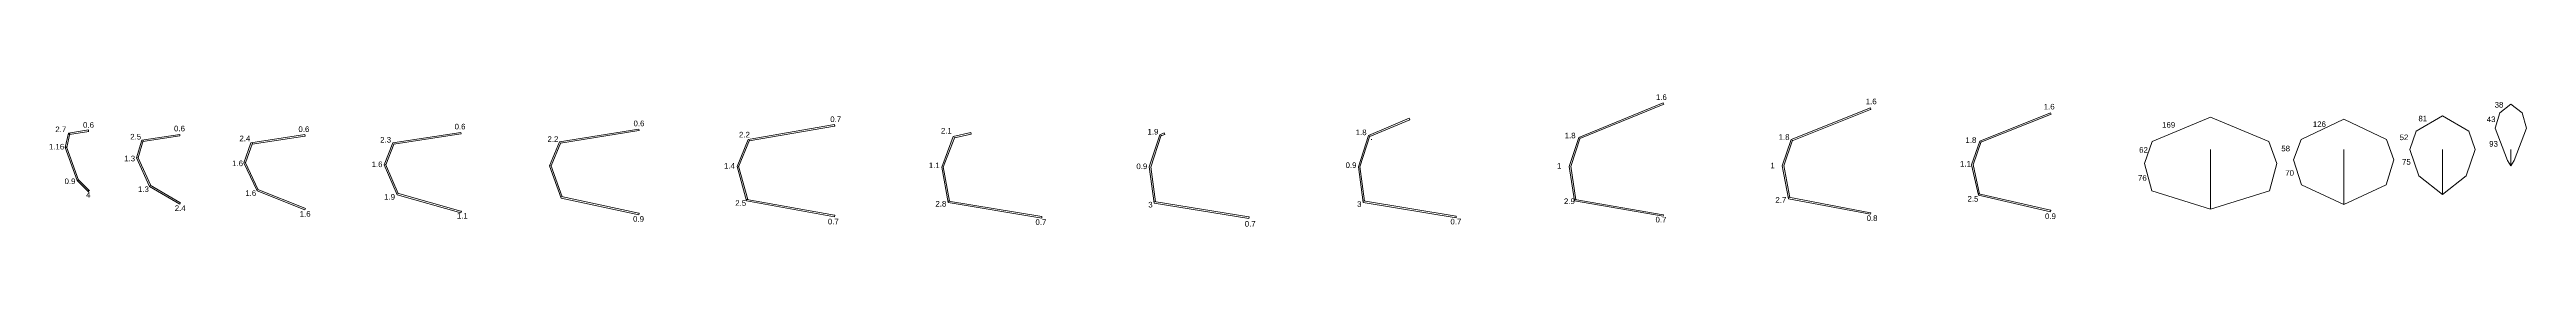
# Model space of a CAD drawing. Header units: millimetres. Extents: x -751 to 39822, y -9875 to 9310.
# Drawn here: x -583 to 6040, y 1121 to 1476 of the extents above; entities that cross this region are included whole.
import ezdxf
from ezdxf.enums import TextEntityAlignment as Align

# ---------------------------------------------------------------- set-up
doc = ezdxf.new("R2010")
doc.units = ezdxf.units.MM
doc.header["$MEASUREMENT"] = 0
doc.header["$PDSIZE"] = -5
doc.layers.get('0').update_dxf_attribs({"lineweight": 0})
doc.layers.add('l', color=3, linetype='Continuous', lineweight=0)
doc.styles.get("Standard").update_dxf_attribs({"font": 'arial.ttf'})

msp = doc.modelspace()

# ---------------------------------------------------------------- linework, layer by layer
for p, q in [((1515.91201, 1395.12287), (1285.0111, 1354.57387)), ((1515.91201, 1391.06166), (1287.86559, 1351.01395)), ((1515.91201, 1395.12287), (1516.60388, 1391.18316)), ((1515.91201, 1391.06166), (1516.60388, 1391.18316)), ((3054.17164, 1408.18524), (2946.90426, 1363.13369)), ((3052.62273, 1411.87318), (3054.17164, 1408.18524)), ((3731.89771, 1449.09013), (3508.9605, 1357.29931)), ((3731.89771, 1453.41591), (3733.42061, 1449.71716)), ((3731.89771, 1449.09013), (3733.42061, 1449.71716)), ((4285.89414, 1435.48602), (4076.9632, 1351.54911)), ((4285.89414, 1439.79674), (4287.38528, 1436.08507)), ((4285.89414, 1435.48602), (4287.38528, 1436.08507)), ((4767.53784, 1422.50786), (4581.51036, 1347.59962)), ((4767.53784, 1426.81998), (4769.03195, 1423.1095)), ((4767.53784, 1422.50786), (4769.03195, 1423.1095)), ((-541.36056, 1333.71558), (-537.59892, 1335.07577)), ((-541.36056, 1333.71558), (-537.20412, 1333.98394)), ((-537.59892, 1335.07577), (-505.4432, 1246.14835)), ((-537.20412, 1333.98394), (-537.59892, 1335.07577)), ((-528.90747, 1371.43428), (-537.20412, 1333.98394)), ((-532.81278, 1372.29945), (-529.49978, 1368.76064)), ((-478.41923, 1376.59192), (-529.49978, 1368.76064)), ((-529.49978, 1368.76064), (-528.90747, 1371.43428)), ((-479.02539, 1380.54573), (-479.02539, 1376.49899)), ((-479.02539, 1376.49899), (-478.41923, 1376.59192)), ((-332.78104, 1351.98848), (-346.366, 1305.83052)), ((-235.10397, 1364.61191), (-333.49909, 1349.54876)), ((-333.49909, 1349.54876), (-332.78104, 1351.98848)), ((-235.10397, 1368.65851), (-234.49867, 1364.70457)), ((-235.10397, 1364.61191), (-234.49867, 1364.70457)), ((-40.87222, 1344.76069), (-59.11636, 1292.62441)), ((99.6937, 1364.19789), (-41.66582, 1342.49284)), ((-41.66582, 1342.49284), (-40.87222, 1344.76069)), ((99.6937, 1368.24476), (100.30077, 1364.2911)), ((99.6937, 1364.19789), (100.30077, 1364.2911)), ((334.71301, 1345.82838), (311.65354, 1287.14961)), ((338.43586, 1344.36538), (315.97701, 1287.21498)), ((516.83068, 1374.09305), (334.71301, 1345.82838)), ((516.83068, 1370.04516), (337.59589, 1342.22792)), ((337.59589, 1342.22792), (338.43586, 1344.36538)), ((516.83068, 1374.09305), (517.44414, 1370.14037)), ((516.83068, 1370.04516), (517.44414, 1370.14037)), ((780.2687, 1348.90874), (753.40109, 1284.40218)), ((783.96122, 1347.37078), (757.69109, 1284.2987)), ((992.55396, 1382.8072), (780.2687, 1348.90874)), ((992.55396, 1378.75652), (783.10317, 1345.31068)), ((783.10317, 1345.31068), (783.96122, 1347.37078)), ((992.55396, 1382.8072), (993.1847, 1378.85724)), ((992.55396, 1378.75652), (993.1847, 1378.85724)), ((1285.0111, 1354.57387), (1255.05688, 1282.30193)), ((1288.70629, 1353.04235), (1259.27933, 1282.04254)), ((1287.86559, 1351.01395), (1288.70629, 1353.04235)), ((1833.4031, 1362.72487), (1802.34669, 1281.19246)), ((1837.14111, 1361.30103), (1806.48189, 1280.81138)), ((1879.97011, 1373.63274), (1833.4031, 1362.72487)), ((1880.88237, 1369.73815), (1836.3846, 1359.31499)), ((1836.3846, 1359.31499), (1837.14111, 1361.30103)), ((1879.97011, 1373.63274), (1880.88237, 1369.73815)), ((2389.08383, 1366.73467), (2361.35058, 1280.96715)), ((2398.9812, 1368.76264), (2388.48613, 1364.88622)), ((2388.48613, 1364.88622), (2389.08383, 1366.73467)), ((2397.59528, 1372.51488), (2398.9812, 1368.76264)), ((2947.46618, 1364.8882), (2920.77982, 1281.56343)), ((2946.90426, 1363.13369), (2947.46618, 1364.8882)), ((2951.28117, 1354.37987), (2951.84309, 1356.13438)), ((3509.53456, 1359.05041), (3484.46878, 1282.58975)), ((3508.9605, 1357.29931), (3509.53456, 1359.05041)), ((4077.55085, 1353.29936), (4054.37556, 1284.27406)), ((4076.9632, 1351.54911), (4077.55085, 1353.29936)), ((4582.10577, 1349.32275), (4560.51884, 1286.84981)), ((4582.10577, 1349.32275), (4581.51036, 1347.59962)), ((-346.98145, 1307.18583), (-312.85262, 1232.03037)), ((-346.41988, 1305.99715), (-346.98145, 1307.18583)), ((-59.81405, 1294.10527), (-25.04148, 1220.29899)), ((-59.11636, 1292.62441), (-59.81405, 1294.10527)), ((311.65354, 1287.14961), (346.05377, 1206.83481)), ((315.33045, 1288.7245), (348.97859, 1210.16564)), ((315.97701, 1287.21498), (315.33045, 1288.7245)), ((753.40109, 1284.40218), (784.66748, 1197.78818)), ((757.16346, 1285.76034), (787.67712, 1201.23152)), ((757.69109, 1284.2987), (757.16346, 1285.76034)), ((1255.05688, 1282.30193), (1280.50633, 1190.41997)), ((1258.91174, 1283.36965), (1283.69034, 1193.90973)), ((1259.27933, 1282.04254), (1258.91174, 1283.36965)), ((1802.34669, 1281.19246), (1819.74146, 1185.6805)), ((1806.28196, 1281.90916), (1823.17274, 1189.16449)), ((1806.48189, 1280.81138), (1806.28196, 1281.90916)), ((2361.22944, 1281.86722), (2373.8542, 1188.0633)), ((2361.35058, 1280.96715), (2361.22944, 1281.86722)), ((2920.66244, 1282.45268), (2932.90911, 1189.67308)), ((2920.77982, 1281.56343), (2920.66244, 1282.45268)), ((3484.32304, 1283.53558), (3498.19103, 1193.53213)), ((3484.46878, 1282.58975), (3484.32304, 1283.53558)), ((4054.18589, 1285.29439), (4070.09964, 1199.683)), ((4054.37556, 1284.27406), (4054.18589, 1285.29439)), ((4560.27175, 1287.95633), (4577.98589, 1208.62867)), ((4560.27175, 1287.95633), (4560.51884, 1286.84981)), ((-509.20484, 1244.78817), (-505.74825, 1246.99198)), ((-509.20484, 1244.78817), (-505.4432, 1246.14835)), ((-505.74825, 1246.99198), (-476.20493, 1217.61426)), ((-505.4432, 1246.14835), (-505.74825, 1246.99198)), ((-479.02539, 1220.41892), (-479.02539, 1214.7779)), ((-479.02539, 1220.41892), (-476.20493, 1217.61426)), ((-313.93525, 1232.67189), (-235.10397, 1185.96003)), ((-312.85262, 1232.03037), (-313.93525, 1232.67189)), ((-26.50772, 1220.88278), (99.6937, 1170.63501)), ((-25.04148, 1220.29899), (-26.50772, 1220.88278)), ((346.05377, 1206.83481), (516.83068, 1158.64086)), ((347.14016, 1210.68445), (516.83068, 1162.79709)), ((348.97859, 1210.16564), (347.14016, 1210.68445)), ((784.66748, 1197.78818), (992.55396, 1152.99783)), ((785.50997, 1201.69845), (992.55396, 1157.08962)), ((787.67712, 1201.23152), (785.50997, 1201.69845)), ((1281.2171, 1194.35632), (1515.91201, 1151.97794)), ((1283.69034, 1193.90973), (1281.2171, 1194.35632)), ((3495.35737, 1194.02227), (3731.89771, 1153.10769)), ((3498.19103, 1193.53213), (3495.35737, 1194.02227)), ((4067.41492, 1200.19437), (4285.89414, 1158.57901)), ((4070.09964, 1199.683), (4067.41492, 1200.19437)), ((4575.52744, 1209.1935), (4767.53784, 1165.0795)), ((4575.52744, 1209.1935), (4577.98589, 1208.62867)), ((-235.10397, 1185.96003), (-233.06486, 1184.75174)), ((-235.10397, 1181.31052), (-233.06486, 1184.75174)), ((99.6937, 1170.63501), (101.17335, 1170.04588)), ((99.6937, 1166.32961), (101.17335, 1170.04588)), ((516.83068, 1162.79709), (517.91707, 1162.4905)), ((516.83068, 1158.64086), (517.91707, 1162.4905)), ((992.55396, 1157.08962), (993.39645, 1156.9081)), ((992.55396, 1152.99783), (993.39645, 1156.9081)), ((1280.50633, 1190.41997), (1515.91201, 1147.91325)), ((1515.91201, 1151.97794), (1516.62279, 1151.8496)), ((1515.91201, 1147.91325), (1516.62279, 1151.8496)), ((1819.74146, 1185.6805), (2069.90844, 1144.04873)), ((1820.39809, 1189.62624), (2069.90844, 1148.10374)), ((1823.17274, 1189.16449), (1820.39809, 1189.62624)), ((2069.90844, 1148.10374), (2070.56507, 1147.99447)), ((2069.90844, 1144.04873), (2070.56507, 1147.99447)), ((2370.9309, 1188.54158), (2623.90486, 1147.15263)), ((2373.8542, 1188.0633), (2370.9309, 1188.54158)), ((2623.90486, 1147.15263), (2624.55071, 1147.04696)), ((2623.90486, 1143.09945), (2624.55071, 1147.04696)), ((2929.98718, 1190.15889), (3177.90129, 1148.93964)), ((2932.90911, 1189.67308), (2929.98718, 1190.15889)), ((3177.90129, 1148.93964), (3178.55734, 1148.83056)), ((3178.55734, 1148.83056), (3177.90129, 1144.88473)), ((3731.89771, 1153.10769), (3732.57947, 1152.98977)), ((3731.89771, 1149.0483), (3732.57947, 1152.98977)), ((4285.89414, 1158.57901), (4286.64259, 1158.43645)), ((4285.89414, 1154.50709), (4286.64259, 1158.43645)), ((4767.53784, 1165.0795), (4768.4335, 1164.87372)), ((4767.53784, 1160.97529), (4768.4335, 1164.87372))]:
    msp.add_line(p, q)
for points in [[(3052.62273, 1411.87318), (2943.65678, 1366.10823), (2916.69683, 1281.92923), (2929.33113, 1186.21306), (3177.90129, 1144.88473)], [(3731.89771, 1453.41591), (3505.73359, 1360.29646), (3480.36969, 1282.92644), (3494.67561, 1190.0808), (3731.89771, 1149.0483)], [(4285.89414, 1439.79674), (4073.75887, 1354.57252), (4050.25326, 1284.56338), (4066.66647, 1196.26502), (4285.89414, 1154.50709)], [(4767.53784, 1426.81998), (4578.32511, 1350.62912), (4556.3679, 1287.08459), (4574.63179, 1205.29506), (4767.53784, 1160.97529)], [(-479.02539, 1380.54573), (-532.81278, 1372.29945), (-541.36056, 1333.71558), (-509.20484, 1244.78817), (-479.02539, 1214.7779)], [(-235.10397, 1368.65851), (-336.6183, 1353.11784), (-350.62352, 1305.53193), (-315.97436, 1229.23067), (-235.10397, 1181.31052)], [(99.6937, 1368.24476), (-44.64774, 1346.08186), (-63.43256, 1292.40047), (-27.98737, 1217.16651), (99.6937, 1166.32961)], [(2397.59528, 1372.51488), (2385.27786, 1367.96535), (2357.26518, 1281.33369), (2370.28505, 1184.59406), (2623.90486, 1143.09945)]]:
    msp.add_lwpolyline(points)
msp.add_point((1515.91201, 1391.06166))
at = {"layer": 'l'}
for p, q in [((5195.47927, 1415.29722), (5039.62368, 1349.24768)), ((5351.33485, 1349.24768), (5195.47927, 1415.29722)), ((5551.58464, 1409.47094), (5437.54897, 1354.86755)), ((5665.62031, 1354.86755), (5551.58464, 1409.47094)), ((5815.51994, 1418.11606), (5745.38326, 1377.34357)), ((5885.70099, 1377.34357), (5815.51994, 1418.11606)), ((5968.54283, 1426.91341), (5956.86036, 1385.42663)), ((5998.51974, 1449.91279), (5968.54283, 1426.91341)), ((6028.48412, 1426.91341), (5998.51974, 1449.91279)), ((6040.1666, 1385.42663), (6028.48412, 1426.91341)), ((5039.62368, 1349.24768), (5018.64091, 1290.69799)), ((5195.47927, 1168.44509), (5195.47927, 1328.12722)), ((5372.31762, 1290.69799), (5351.33485, 1349.24768)), ((5437.54897, 1354.86755), (5417.50837, 1300.41566)), ((5551.58464, 1180.41779), (5551.58464, 1328.12722)), ((5685.66091, 1300.41566), (5665.62031, 1354.86755)), ((5745.38326, 1377.34357), (5727.88876, 1328.01018)), ((5727.88876, 1328.01018), (5752.26632, 1257.13409)), ((5815.54213, 1207.89196), (5815.54213, 1328.12722)), ((5878.81793, 1257.13409), (5903.19549, 1328.01018)), ((5903.19549, 1328.01018), (5885.70099, 1377.34357)), ((5956.86036, 1385.42663), (5989.80805, 1298.42323)), ((5998.51348, 1284.25638), (5998.51348, 1328.12722)), ((6007.2189, 1298.42323), (6040.1666, 1385.42663)), ((5018.64091, 1290.69799), (5038.23329, 1217.51754)), ((5352.72525, 1217.51754), (5372.31762, 1290.69799)), ((5417.50837, 1300.41566), (5438.41849, 1233.82553)), ((5664.75078, 1233.82553), (5685.66091, 1300.41566)), ((5989.80805, 1298.42323), (5998.51348, 1284.25638)), ((5998.51348, 1284.25638), (6007.2189, 1298.42323)), ((5038.23329, 1217.51754), (5195.47927, 1168.44509)), ((5195.47927, 1168.44509), (5352.72525, 1217.51754)), ((5438.41849, 1233.82553), (5551.58464, 1180.41779)), ((5551.58464, 1180.41779), (5664.75078, 1233.82553)), ((5752.26632, 1257.13409), (5815.54213, 1207.89196)), ((5815.54213, 1207.89196), (5878.81793, 1257.13409))]:
    msp.add_line(p, q, dxfattribs=at)

# ---------------------------------------------------------------- texts
for s, p in [('1.6', (3712.25503, 1456.47161)), ('1.6', (4273.37485, 1445.09164)), ('0.6', (-493.7065, 1382.0305)), ('0.6', (-250.35032, 1372.4013)), ('0.6', (499.85199, 1377.65359)), ('0.6', (978.27254, 1386.16425)), ('0.7', (1504.33636, 1397.33778)), ('1.6', (4749.36377, 1431.10985)), ('169', (5065.89113, 1382.1716)), ('126', (5468.95445, 1384.06903)), ('81', (5751.28477, 1399.22215)), ('43', (5934.04189, 1397.17995)), ('38', (5955.08789, 1436.0693)), ('1.16', (-584.91297, 1323.80494)), ('2.7', (-567.81176, 1370.22252)), ('2.5', (-367.49836, 1350.5602)), ('2.4', (-75.54534, 1345.79521)), ('0.6', (82.29481, 1370.65053)), ('2.3', (300.86889, 1342.29368)), ('2.2', (748.18906, 1344.04444)), ('2.2', (1260.4405, 1356.00985)), ('2.1', (1800.37607, 1366.51443)), ('1.9', (2352.74207, 1363.88829)), ('1.8', (2909.48498, 1362.13752)), ('1.8', (3468.35917, 1353.66075)), ('1.8', (4040.48565, 1349.75483)), ('1.8', (4540.0016, 1341.3832)), ('62', (5004.56088, 1314.97689)), ('58', (5384.62406, 1318.84474)), ('52', (5700.95378, 1348.79539)), ('93', (5940.52345, 1331.37309)), ('1.3', (-383.62236, 1291.92747)), ('1.6', (-94.9645, 1279.09462)), ('1.6', (277.94821, 1276.46847)), ('1.4', (1220.1996, 1272.21314)), ('1.1', (1768.04279, 1273.67211)), ('0.9', (2323.03494, 1271.04597)), ('0.9', (2882.30673, 1274.08549)), ('1', (3447.69043, 1272.2016)), ('1', (4018.49838, 1272.94595)), ('1.1', (4525.58093, 1277.76262)), ('76', (5001.37714, 1239.88856)), ('70', (5395.17438, 1253.13516)), ('75', (5707.43533, 1282.98852)), ('0.9', (-543.20935, 1230.91822)), ('4', (-485.6196, 1194.57361)), ('1.3', (-346.85632, 1209.64157)), ('1.6', (-59.92558, 1199.3072)), ('1.9', (311.38226, 1189.09441)), ('2.5', (1250.42972, 1172.60089)), ('2.9', (3466.38663, 1177.38131)), ('2.7', (4031.73864, 1180.89089)), ('2.5', (4545.37071, 1183.77634)), ('2.4', (-248.49744, 1158.69921)), ('1.6', (85.60667, 1143.38002)), ('1.1', (505.99601, 1138.43574)), ('0.9', (977.1217, 1129.92508)), ('0.7', (1497.97395, 1122.92202)), ('2.8', (1785.61395, 1170.48515)), ('0.7', (2053.12017, 1121.40936)), ('3', (2354.79433, 1168.19439)), ('0.7', (2612.80436, 1116.87138)), ('3', (2913.288, 1169.94515)), ('0.7', (3162.83601, 1122.70726)), ('0.7', (3711.1775, 1127.98771)), ('0.8', (4275.65606, 1131.92643)), ('0.9', (4752.73921, 1137.17872))]:
    msp.add_text(s, height=15).set_placement(p, align=Align.BOTTOM_LEFT)

doc.saveas('drawing.dxf')
